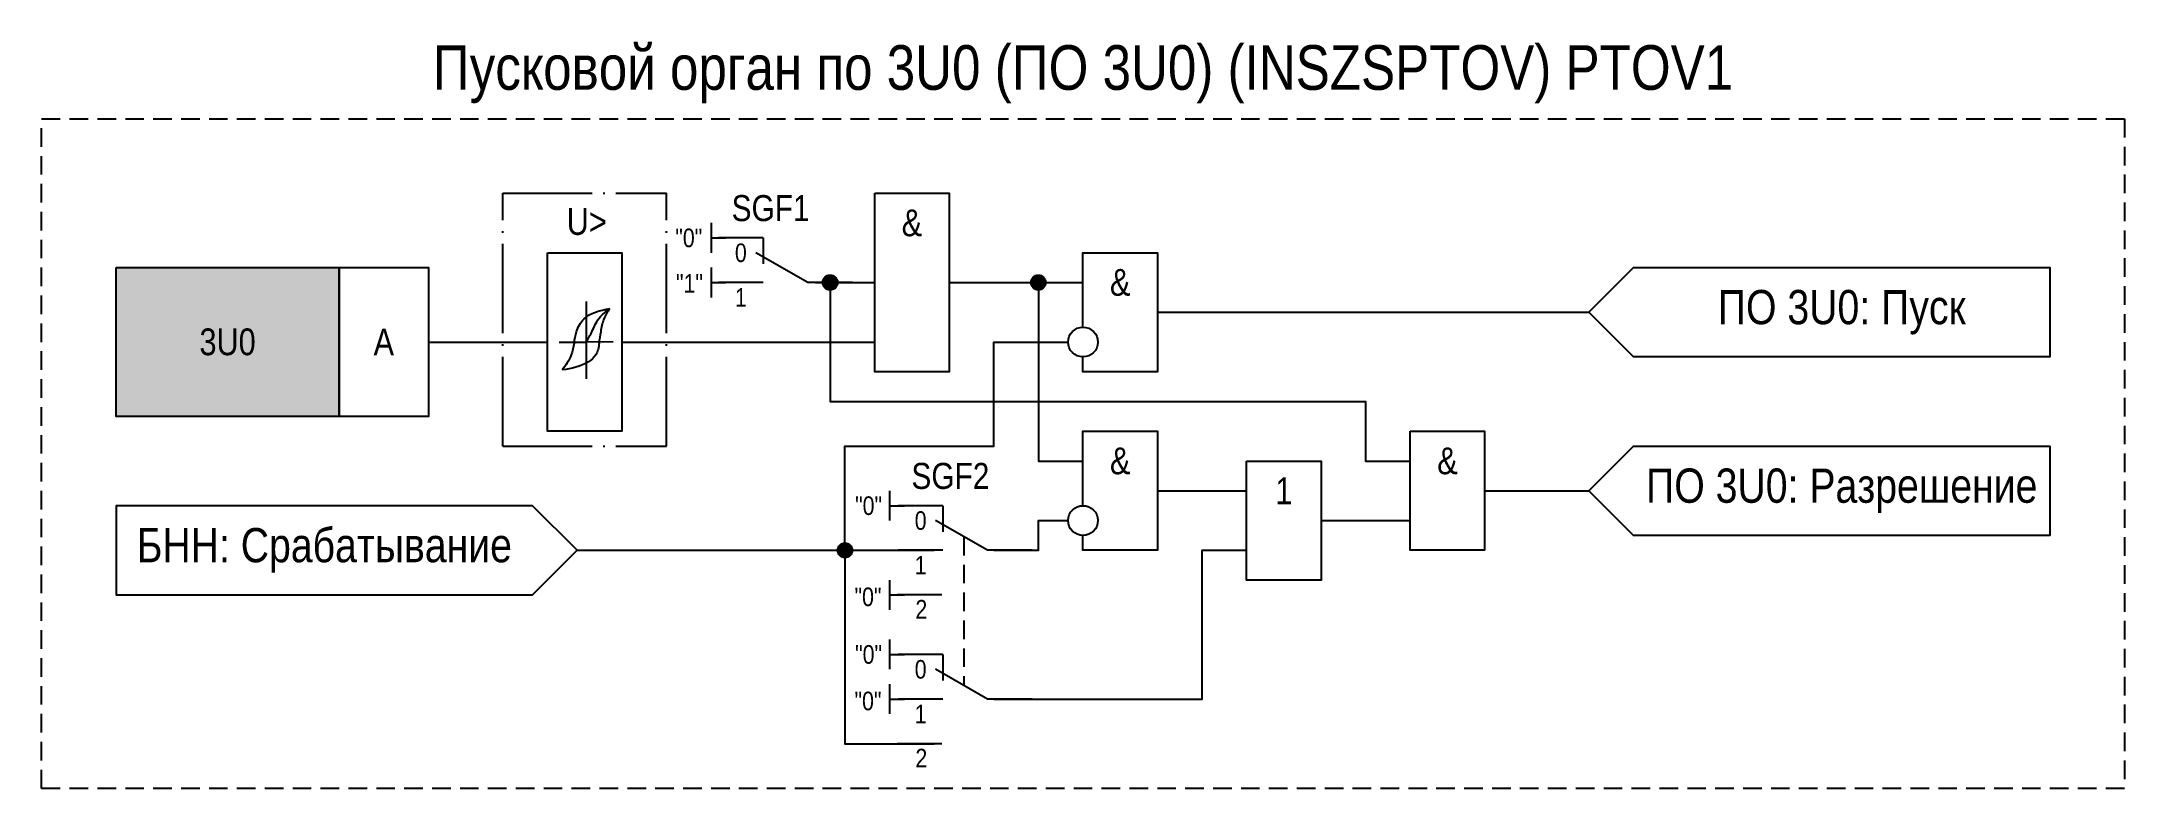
# Model space of a CAD drawing. Header units: millimetres. Extents: x -57 to 1465, y 0 to 506.
# Drawn here: x 618 to 758, y 426 to 476.2 of the extents above; entities that cross this region are included whole.
import ezdxf
from ezdxf.enums import TextEntityAlignment as Align

# ---------------------------------------------------------------- set-up
doc = ezdxf.new("R2010")
doc.units = ezdxf.units.MM
doc.linetypes.add('ACAD_ISO04W100', pattern=[30, 24, -3, 0, -3])
doc.linetypes.add('штриховая2', pattern=[0.375, 0.25, -0.125])
doc.layers.add('TEXT', color=7, linetype='Continuous', lineweight=25)
doc.layers.add('Основная', color=7, linetype='Continuous')
doc.styles.add('1.8_Gost_RD', font='ARIALN.TTF', dxfattribs={"height": 1.8})
doc.styles.add('2.5_Gost_RD', font='ARIALN.TTF', dxfattribs={"height": 2.5})
doc.styles.add('3.5_Gost_RD', font='ARIALN.TTF', dxfattribs={"height": 3.5})
doc.styles.add('Вывод', font='ARIALN.TTF', dxfattribs={"height": 2.5})
doc.styles.add('Компонент', font='ARIALN.TTF', dxfattribs={"height": 3.5})

msp = doc.modelspace()

# ---------------------------------------------------------------- texts
at = {"color": 30, "ltscale": 100, "insert": (688, 474), "char_height": 3, "width": 140, "attachment_point": 5, "style": '3.5_Gost_RD'}
msp.add_mtext('Пусковой орган по 3U0 (ПО 3U0) (INSZSPTOV) {\\C6;PTOV1}', dxfattribs=at)
at = {"color": 7, "ltscale": 100, "insert": (649, 465), "char_height": 1.8, "attachment_point": 1, "style": '1.8_Gost_RD'}
msp.add_mtext_dynamic_manual_height_columns('\\pi4.2912;U>', width=11, gutter_width=17.5, heights=[0], dxfattribs=at)
at = {"ltscale": 100, "char_height": 1.8, "attachment_point": 5}
for s, insert, width, style in [('&', (676.5, 464), 5, '2.5_Gost_RD'), ('&', (690.5, 460), 5, '2.5_Gost_RD'), ('3U0', (630.5, 456), 15, '1.8_Gost_RD'), ('А', (641, 456), 6, '1.8_Gost_RD'), ('&', (690.5, 448), 5, '2.5_Gost_RD'), ('&', (712.5, 448), 5, '2.5_Gost_RD'), ('1', (701.5, 446), 5, '2.5_Gost_RD')]:
    msp.add_mtext(s, dxfattribs=dict(at, insert=insert, width=width, style=style))
at = {"ltscale": 100, "char_height": 1.25, "attachment_point": 1, "style": '3.5_Gost_RD'}
for s, insert in [('"1"', (660.64, 460.5625)), ('"0"', (672.6415, 439.4962)), ('2', (676.7353, 438.6607)), ('"0"', (672.6415, 432.4962)), ('2', (676.7353, 428.6607))]:
    msp.add_mtext_dynamic_manual_height_columns(s, width=2, gutter_width=17.5, heights=[0], dxfattribs=dict(at, insert=insert))
at = {"layer": 'TEXT', "ltscale": 100, "char_height": 2.3, "width": 28, "attachment_point": 5, "style": '2.5_Gost_RD'}
for s, insert in [('ПО 3U0: Пуск', (739, 458)), ('ПО 3U0: Разрешение', (739, 446)), ('БНН: Срабатывание', (637, 442))]:
    msp.add_mtext(s, dxfattribs=dict(at, insert=insert))

# ---------------------------------------------------------------- blocks, each defined once
blk = doc.blocks.new('*U70')
at = {"layer": 'Основная', "linetype": 'ACAD_ISO04W100', "ltscale": 0.25}
for p, q in [((0, 0), (11, 0)), ((0, -17), (0, 0)), ((11, -17), (11, 0)), ((0, -17), (11, -17))]:
    blk.add_line(p, q, dxfattribs=at)
at = {"layer": 'Основная', "style": 'Компонент'}
blk.add_attdef('ОУ', text='', height=3.5, dxfattribs=at).set_placement((11, 0), align=Align.MIDDLE_CENTER)
blk = doc.blocks.new('*U81')
at = {"layer": 'Основная', "ltscale": 0.35}
blk.add_line((6, 6), (6, 2.5), dxfattribs=at)
at = {"layer": 'Основная', "color": 0}
blk.add_line((0, 0), (7, 4), dxfattribs=at)
blk = doc.blocks.new('*U92')
at = {"layer": 'Основная', "color": 0}
for p, q in [((-3, 6), (-9, 6)), ((-3, 0), (-9, 0)), ((9, 0), (3, 0))]:
    blk.add_line(p, q, dxfattribs=at)
at = {"layer": 'Основная', "ltscale": 0.25, "xscale": -1}
blk.add_blockref('*U81', (3, 0), dxfattribs=at)
at = {"layer": 'Основная'}
for tag, height, style, p in [('ОУ', 3.5, 'Компонент', (-2, 10)), ('В1', 2.5, 'Вывод', (-13, 6)), ('В2', 2.5, 'Вывод', (-6, 4)), ('В3', 2.5, 'Вывод', (-6, -2))]:
    blk.add_attdef(tag, text='', height=height, dxfattribs=dict(at, style=style)).set_placement(p, align=Align.MIDDLE_CENTER)
blk = doc.blocks.new('Точка')
at = {"ltscale": 100}
h = blk.add_hatch(color=256, dxfattribs=at)
h.dxf.hatch_style = 1
edge = h.paths.add_edge_path()
edge.add_arc((0, 0), 0.5, 0, 360)
blk.add_circle((0, 0), 0.5, dxfattribs=at)
blk = doc.blocks.new('*U95')
at = {"layer": 'Основная', "color": 0}
for p, q in [((-3, 6), (-9, 6)), ((-3, 0), (-9, 0)), ((9, 0), (3, 0))]:
    blk.add_line(p, q, dxfattribs=at)
at = {"layer": 'Основная', "ltscale": 0.25, "xscale": -1}
blk.add_blockref('*U81', (3, 0), dxfattribs=at)
at = {"layer": 'Основная'}
for tag, height, style, p in [('ОУ', 3.5, 'Компонент', (-2, 10)), ('В1', 2.5, 'Вывод', (-13, 6)), ('В2', 2.5, 'Вывод', (-6, 4)), ('В3', 2.5, 'Вывод', (-6, -2))]:
    blk.add_attdef(tag, text='', height=height, dxfattribs=dict(at, style=style)).set_placement(p, align=Align.MIDDLE_CENTER)

# ---------------------------------------------------------------- hatches: boundary and pattern name
at = {"ltscale": 100, "true_color": 0xef8637}
h = msp.add_hatch(color=30, dxfattribs=at)
h.dxf.hatch_style = 1
h.paths.add_polyline_path([(623, 461), (638, 461), (638, 451), (623, 451)])

# ---------------------------------------------------------------- linework, layer by layer
at = {"ltscale": 100}
for p, q in [((663, 464), (663, 462)), ((663, 463), (664, 463)), ((663, 461), (663, 459)), ((663, 460), (664, 460)), ((675, 446), (675, 444)), ((675, 445), (676, 445)), ((675, 440), (675, 438)), ((675, 439), (676, 439)), ((678.5, 439), (675.5, 439)), ((675, 436), (675, 434)), ((675, 435), (676, 435)), ((675, 433), (675, 431)), ((675, 432), (676, 432)), ((678.5, 429), (675.5, 429))]:
    msp.add_line(p, q, dxfattribs=at)
msp.add_line((654.6, 458.72), (654.6, 453.52))
at = {"color": 7, "ltscale": 100}
for p in [(652.7865, 456.0009), (656.4163, 456.0028)]:
    msp.add_line(p, (654.6014, 456.0009), dxfattribs=at)
at = {"linetype": 'штриховая2', "ltscale": 5}
msp.add_lwpolyline([(618, 471), (758, 471), (758, 426), (618, 426)], close=True, dxfattribs=at)
at = {"ltscale": 100}
for points in [[(674, 466), (679, 466), (679, 454), (674, 454)], [(652, 462), (657, 462), (657, 450), (652, 450)], [(623, 461), (638, 461), (638, 451), (623, 451)], [(638, 461), (644, 461), (644, 451), (638, 451)], [(710, 450), (715, 450), (715, 442), (710, 442)], [(699, 448), (704, 448), (704, 440), (699, 440)]]:
    msp.add_lwpolyline(points, close=True, dxfattribs=at)
for points in [[(688, 457), (688, 462), (693, 462), (693, 454), (688, 454), (688, 455)], [(722, 458), (725, 461), (753, 461), (753, 455), (725, 455), (722, 458)], [(670, 460), (674, 460)], [(670, 460), (671, 460), (671, 452), (707, 452), (707, 448), (710, 448)], [(679, 460), (688, 460)], [(679, 460), (685, 460), (685, 448), (688, 448)], [(693, 458), (722, 458)], [(644, 456), (652, 456)], [(654, 442), (672, 442), (672, 449), (682, 449), (682, 456), (687, 456)], [(657, 456), (674, 456)], [(688, 445), (688, 450), (693, 450), (693, 442), (688, 442), (688, 442)], [(722, 446), (725, 449), (753, 449), (753, 443), (725, 443), (722, 446)], [(693, 446), (699, 446)], [(715, 446), (722, 446)], [(654, 442), (651, 445), (623, 445), (623, 439), (651, 439), (654, 442)], [(682, 442), (685, 442), (685, 444), (687, 444)], [(704, 444), (710, 444)], [(688, 442), (688, 443)], [(654, 442), (678, 442)], [(654, 442), (672, 442), (672, 429), (678, 429)], [(682, 432), (696, 432), (696, 442), (699, 442)]]:
    msp.add_lwpolyline(points, dxfattribs=at)
at = {"linetype": 'штриховая2', "ltscale": 5}
msp.add_lwpolyline([(680, 442.9065), (680, 432.9065)], dxfattribs=at)
at = {"ltscale": 100}
for centre in [(688, 456), (688, 444)]:
    msp.add_circle(centre, 1, dxfattribs=at)
for points in [[(653.8, 455.92), (653.9527, 456.7081), (654.4415, 457.5439), (656.2, 458.257)], [(654.6014, 456.0009), (655, 456.72), (655.4669, 457.5973), (656.2, 458.257)], [(655.4795, 455.92), (655.6, 456.7081), (655.8118, 457.5439), (656.2, 458.257)], [(653.8, 455.92), (653.6, 455.1319), (653, 454.12)], [(655.4795, 455.92), (655.2473, 455.1319), (654.7586, 454.6696), (653, 454.12)]]:
    msp.add_spline(points, degree=3)

# ---------------------------------------------------------------- block references
at = {"color": 6, "ltscale": 100}
for p in [(671, 460), (685, 460), (672, 442)]:
    msp.add_blockref('Точка', p, dxfattribs=at)
at = {"layer": 'Основная', "ltscale": 0.25}
msp.add_blockref('*U70', (649, 466), dxfattribs=at)
at = {"layer": 'Основная', "ltscale": 0.25, "xscale": 0.5, "yscale": 0.5, "zscale": 0.5}
for name, p, values in [('*U92', (668, 460), {'ОУ': 'SGF1', 'В1': '"0"', 'В2': '0', 'В3': '1'}), ('*U95', (680.0863, 442), {'ОУ': 'SGF2', 'В1': '"0"', 'В2': '0', 'В3': '1'})]:
    msp.add_blockref(name, p, dxfattribs=at).add_auto_attribs(values)
at = {"layer": 'Основная', "ltscale": 0.25}
ref = msp.add_blockref('*U95', (680.0863, 432), dxfattribs=dict(at, xscale=0.5, yscale=0.5, zscale=0.5))
ref.add_attrib('В1', '"0"', dxfattribs={"height": 1.25, "style": 'Вывод'}).set_placement((673.5863, 435), align=Align.MIDDLE_CENTER)
ref.add_attrib('В2', '0', dxfattribs={"height": 1.25, "style": 'Вывод'}).set_placement((677.0863, 434), align=Align.MIDDLE_CENTER)
ref.add_attrib('В3', '1', dxfattribs={"height": 1.25, "style": 'Вывод'}).set_placement((677.0863, 431), align=Align.MIDDLE_CENTER)

msp.set_redraw_order([(e.dxf.handle, doc.entitydb.next_handle()) for e in msp.query("TEXT MTEXT ATTDEF DIMENSION ARC_DIMENSION")])  # texts and dimensions are drawn at this point

doc.saveas('drawing.dxf')
